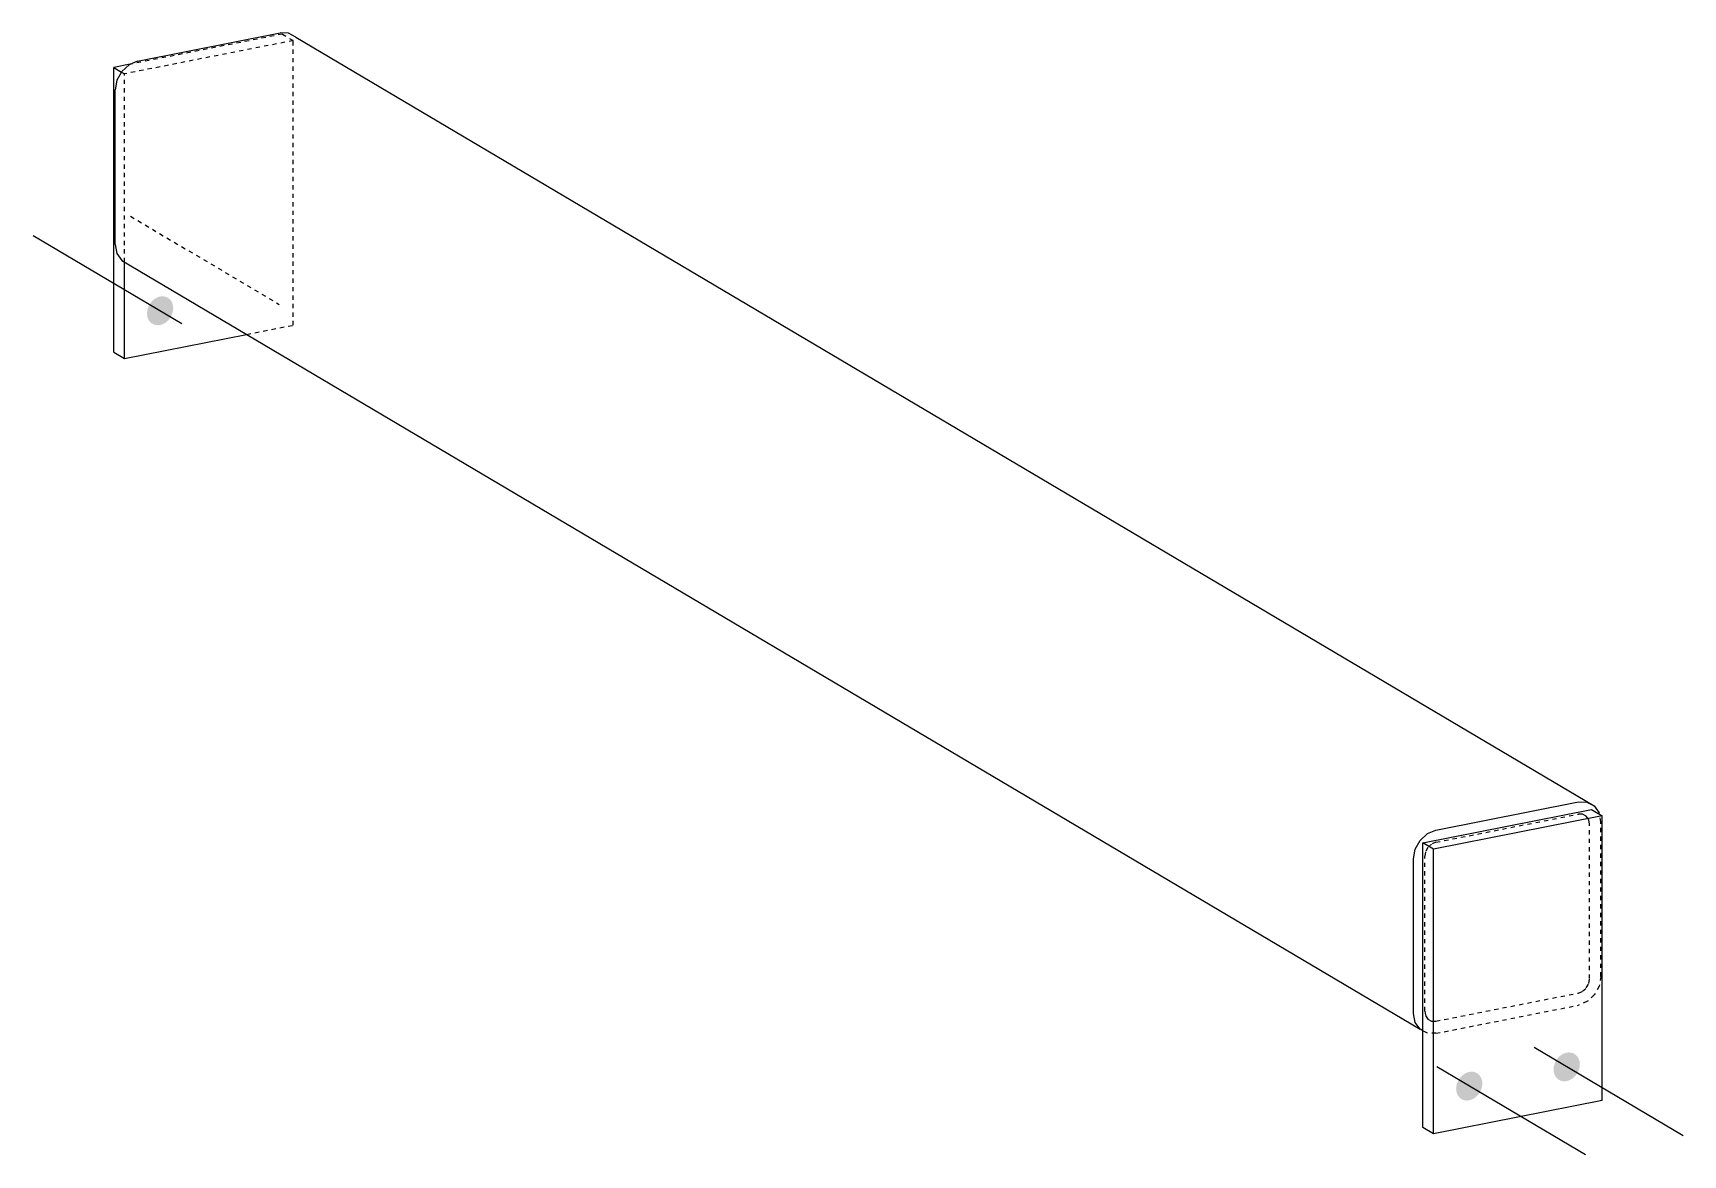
# Model space of a CAD drawing. Header units: millimetres. Extents: x 5 to 25454, y 2 to 538.
# Drawn here: x 24692 to 25454, y 19 to 538 of the extents above; entities that cross this region are included whole.
import ezdxf

# ---------------------------------------------------------------- set-up
doc = ezdxf.new("R2010")
doc.units = ezdxf.units.MM
doc.linetypes.add('DXK_LINE_DOT2', pattern=[3.9198, 1.9599, -1.9599])
doc.layers.add('STÅL', color=7, linetype='Continuous')

msp = doc.modelspace()

# ---------------------------------------------------------------- hatches: boundary and pattern name
at = {"layer": 'STÅL', "linetype": 'Continuous'}
for points in [[(24745.47, 412.09), (24746.31, 413.28), (24747.34, 414.29), (24748.5, 415.08), (24749.74, 415.61), (24751.01, 415.85), (24752.25, 415.81), (24753.4, 415.48), (24754.43, 414.87), (24755.27, 414.02), (24755.91, 412.95), (24756.3, 411.72), (24756.43, 410.38), (24756.3, 408.98), (24755.9, 407.6), (24755.27, 406.28), (24754.42, 405.09), (24753.39, 404.08), (24752.23, 403.3), (24750.99, 402.77), (24749.73, 402.52), (24748.49, 402.56), (24747.33, 402.89), (24746.31, 403.5), (24745.46, 404.36), (24744.83, 405.42), (24744.44, 406.65), (24744.3, 408), (24744.44, 409.39), (24744.83, 410.77)], [(25395.5, 62.58), (25396.35, 63.77), (25397.37, 64.78), (25398.53, 65.57), (25399.77, 66.1), (25401.04, 66.35), (25402.28, 66.3), (25403.44, 65.97), (25404.46, 65.37), (25405.31, 64.51), (25405.94, 63.44), (25406.33, 62.21), (25406.46, 60.87), (25406.33, 59.48), (25405.94, 58.09), (25405.3, 56.78), (25404.45, 55.59), (25403.43, 54.58), (25402.27, 53.79), (25401.03, 53.26), (25399.76, 53.01), (25398.52, 53.05), (25397.36, 53.39), (25396.34, 53.99), (25395.49, 54.85), (25394.86, 55.92), (25394.47, 57.15), (25394.34, 58.49), (25394.47, 59.88), (25394.86, 61.27)], [(25350.47, 53.69), (25351.31, 54.88), (25352.34, 55.89), (25353.5, 56.68), (25354.74, 57.21), (25356.01, 57.45), (25357.25, 57.41), (25358.4, 57.08), (25359.43, 56.47), (25360.27, 55.62), (25360.91, 54.55), (25361.3, 53.32), (25361.43, 51.98), (25361.3, 50.58), (25360.9, 49.2), (25360.27, 47.88), (25359.42, 46.69), (25358.39, 45.69), (25357.23, 44.9), (25355.99, 44.37), (25354.73, 44.12), (25353.49, 44.16), (25352.33, 44.49), (25351.31, 45.1), (25350.46, 45.96), (25349.83, 47.02), (25349.44, 48.25), (25349.3, 49.6), (25349.44, 50.99), (25349.83, 52.37)]]:
    msp.add_hatch(color=96, dxfattribs=at).paths.add_polyline_path(points)

# ---------------------------------------------------------------- linework, layer by layer
at = {"layer": 'STÅL', "color": 7, "linetype": 'DXK_LINE_DOT2'}
for p, q in [((24811.85, 534.09), (24733.91, 518.7)), ((24806.85, 537.05), (24736.5, 523.16)), ((24806.85, 537.05), (24811.85, 534.09)), ((24811.85, 402.53), (24811.85, 534.09)), ((24732.47, 519.56), (24733.91, 518.7)), ((24733.91, 431.72), (24733.91, 518.7)), ((24790.34, 398.29), (24811.85, 402.53)), ((25339.97, 163.52), (25405.79, 176.52)), ((25407.78, 176.48), (25405.79, 176.52)), ((25409.47, 175.59), (25407.78, 176.48)), ((25410.59, 173.98), (25409.47, 175.59)), ((25416.18, 172.93), (25415.51, 176.49)), ((25410.99, 171.91), (25410.59, 173.98)), ((25410.99, 100.49), (25410.99, 171.91)), ((25416.18, 101.51), (25416.18, 172.93)), ((25336.3, 161.14), (25335.17, 159.09)), ((25337.99, 162.7), (25336.3, 161.14)), ((25339.97, 163.52), (25337.99, 162.7)), ((25335.17, 159.09), (25334.78, 156.86)), ((25334.78, 85.44), (25334.78, 156.86)), ((25410.59, 98.25), (25410.99, 100.49)), ((25416.18, 101.51), (25415.39, 97.04)), ((25339.97, 80.83), (25405.79, 93.82)), ((25405.79, 93.82), (25407.78, 94.65)), ((25407.78, 94.65), (25409.47, 96.2)), ((25409.47, 96.2), (25410.59, 98.25)), ((25413.14, 92.94), (25409.77, 89.83)), ((25415.39, 97.04), (25413.14, 92.94)), ((25334.78, 85.44), (25335.17, 83.36)), ((25339.97, 75.19), (25405.79, 88.19)), ((25409.77, 89.83), (25405.79, 88.19)), ((25336, 75.26), (25333.91, 76.36)), ((25335.17, 83.36), (25336.3, 81.75)), ((25336.3, 81.75), (25337.99, 80.86)), ((25337.99, 80.86), (25338.91, 80.85)), ((25338.91, 80.85), (25339.97, 80.83)), ((25339.97, 75.19), (25336, 75.26))]:
    msp.add_line(p, q, dxfattribs=at)
at = {"layer": 'STÅL', "color": 2, "linetype": 'Continuous'}
for p, q in [((24739.97, 524.6), (24805.79, 537.59)), ((24809.77, 537.52), (24805.79, 537.59)), ((24813.14, 535.74), (24809.77, 537.52)), ((24813.14, 535.74), (25413.14, 180.3)), ((24736.5, 523.16), (24728.91, 521.66)), ((24728.91, 390.11), (24728.91, 521.66)), ((24728.91, 521.66), (24732.47, 519.56)), ((24732.63, 519.84), (24730.37, 515.74)), ((24736, 522.95), (24732.63, 519.84)), ((24739.97, 524.6), (24736, 522.95)), ((24730.37, 515.74), (24729.58, 511.27)), ((24729.58, 439.85), (24729.58, 511.27)), ((24729.58, 439.85), (24730.37, 435.69)), ((24730.37, 435.69), (24732.63, 432.48)), ((24732.63, 432.48), (25332.63, 77.04)), ((24733.91, 387.14), (24733.91, 431.72)), ((24733.91, 387.14), (24790.34, 398.29)), ((24728.91, 390.11), (24733.91, 387.14)), ((25333.91, 163.26), (25411.85, 178.65)), ((25416.85, 175.69), (25338.91, 160.3)), ((25339.97, 169.16), (25405.79, 182.16)), ((25405.79, 182.16), (25409.77, 182.08)), ((25409.77, 182.08), (25413.14, 180.3)), ((25411.85, 178.65), (25416.85, 175.69)), ((25413.14, 180.3), (25415.39, 177.09)), ((25415.51, 176.49), (25415.39, 177.09)), ((25416.85, 44.13), (25416.85, 175.69)), ((25336, 167.51), (25339.97, 169.16)), ((25329.58, 155.83), (25330.37, 160.3)), ((25330.37, 160.3), (25332.63, 164.4)), ((25332.63, 164.4), (25336, 167.51)), ((25333.91, 31.71), (25333.91, 163.26)), ((25338.91, 160.3), (25333.91, 163.26)), ((25338.91, 28.74), (25338.91, 160.3)), ((25329.58, 84.41), (25329.58, 155.83)), ((25330.37, 80.25), (25329.58, 84.41)), ((25332.63, 77.04), (25330.37, 80.25)), ((25333.91, 76.36), (25332.63, 77.04)), ((25416.85, 44.13), (25338.91, 28.74)), ((25338.91, 28.74), (25333.91, 31.71))]:
    msp.add_line(p, q, dxfattribs=at)
at = {"layer": 'STÅL', "color": 96, "linetype": 'DXK_LINE_DOT2'}
msp.add_line((24736.65, 452.88), (24805.4, 412.16), dxfattribs=at)
at = {"layer": 'STÅL', "color": 96, "linetype": 'Continuous'}
for p, q in [((24691.62, 443.99), (24760.37, 403.26)), ((25454.15, 27.84), (25385.4, 68.57)), ((25409.12, 18.95), (25340.37, 59.67))]:
    msp.add_line(p, q, dxfattribs=at)

doc.saveas('drawing.dxf')
